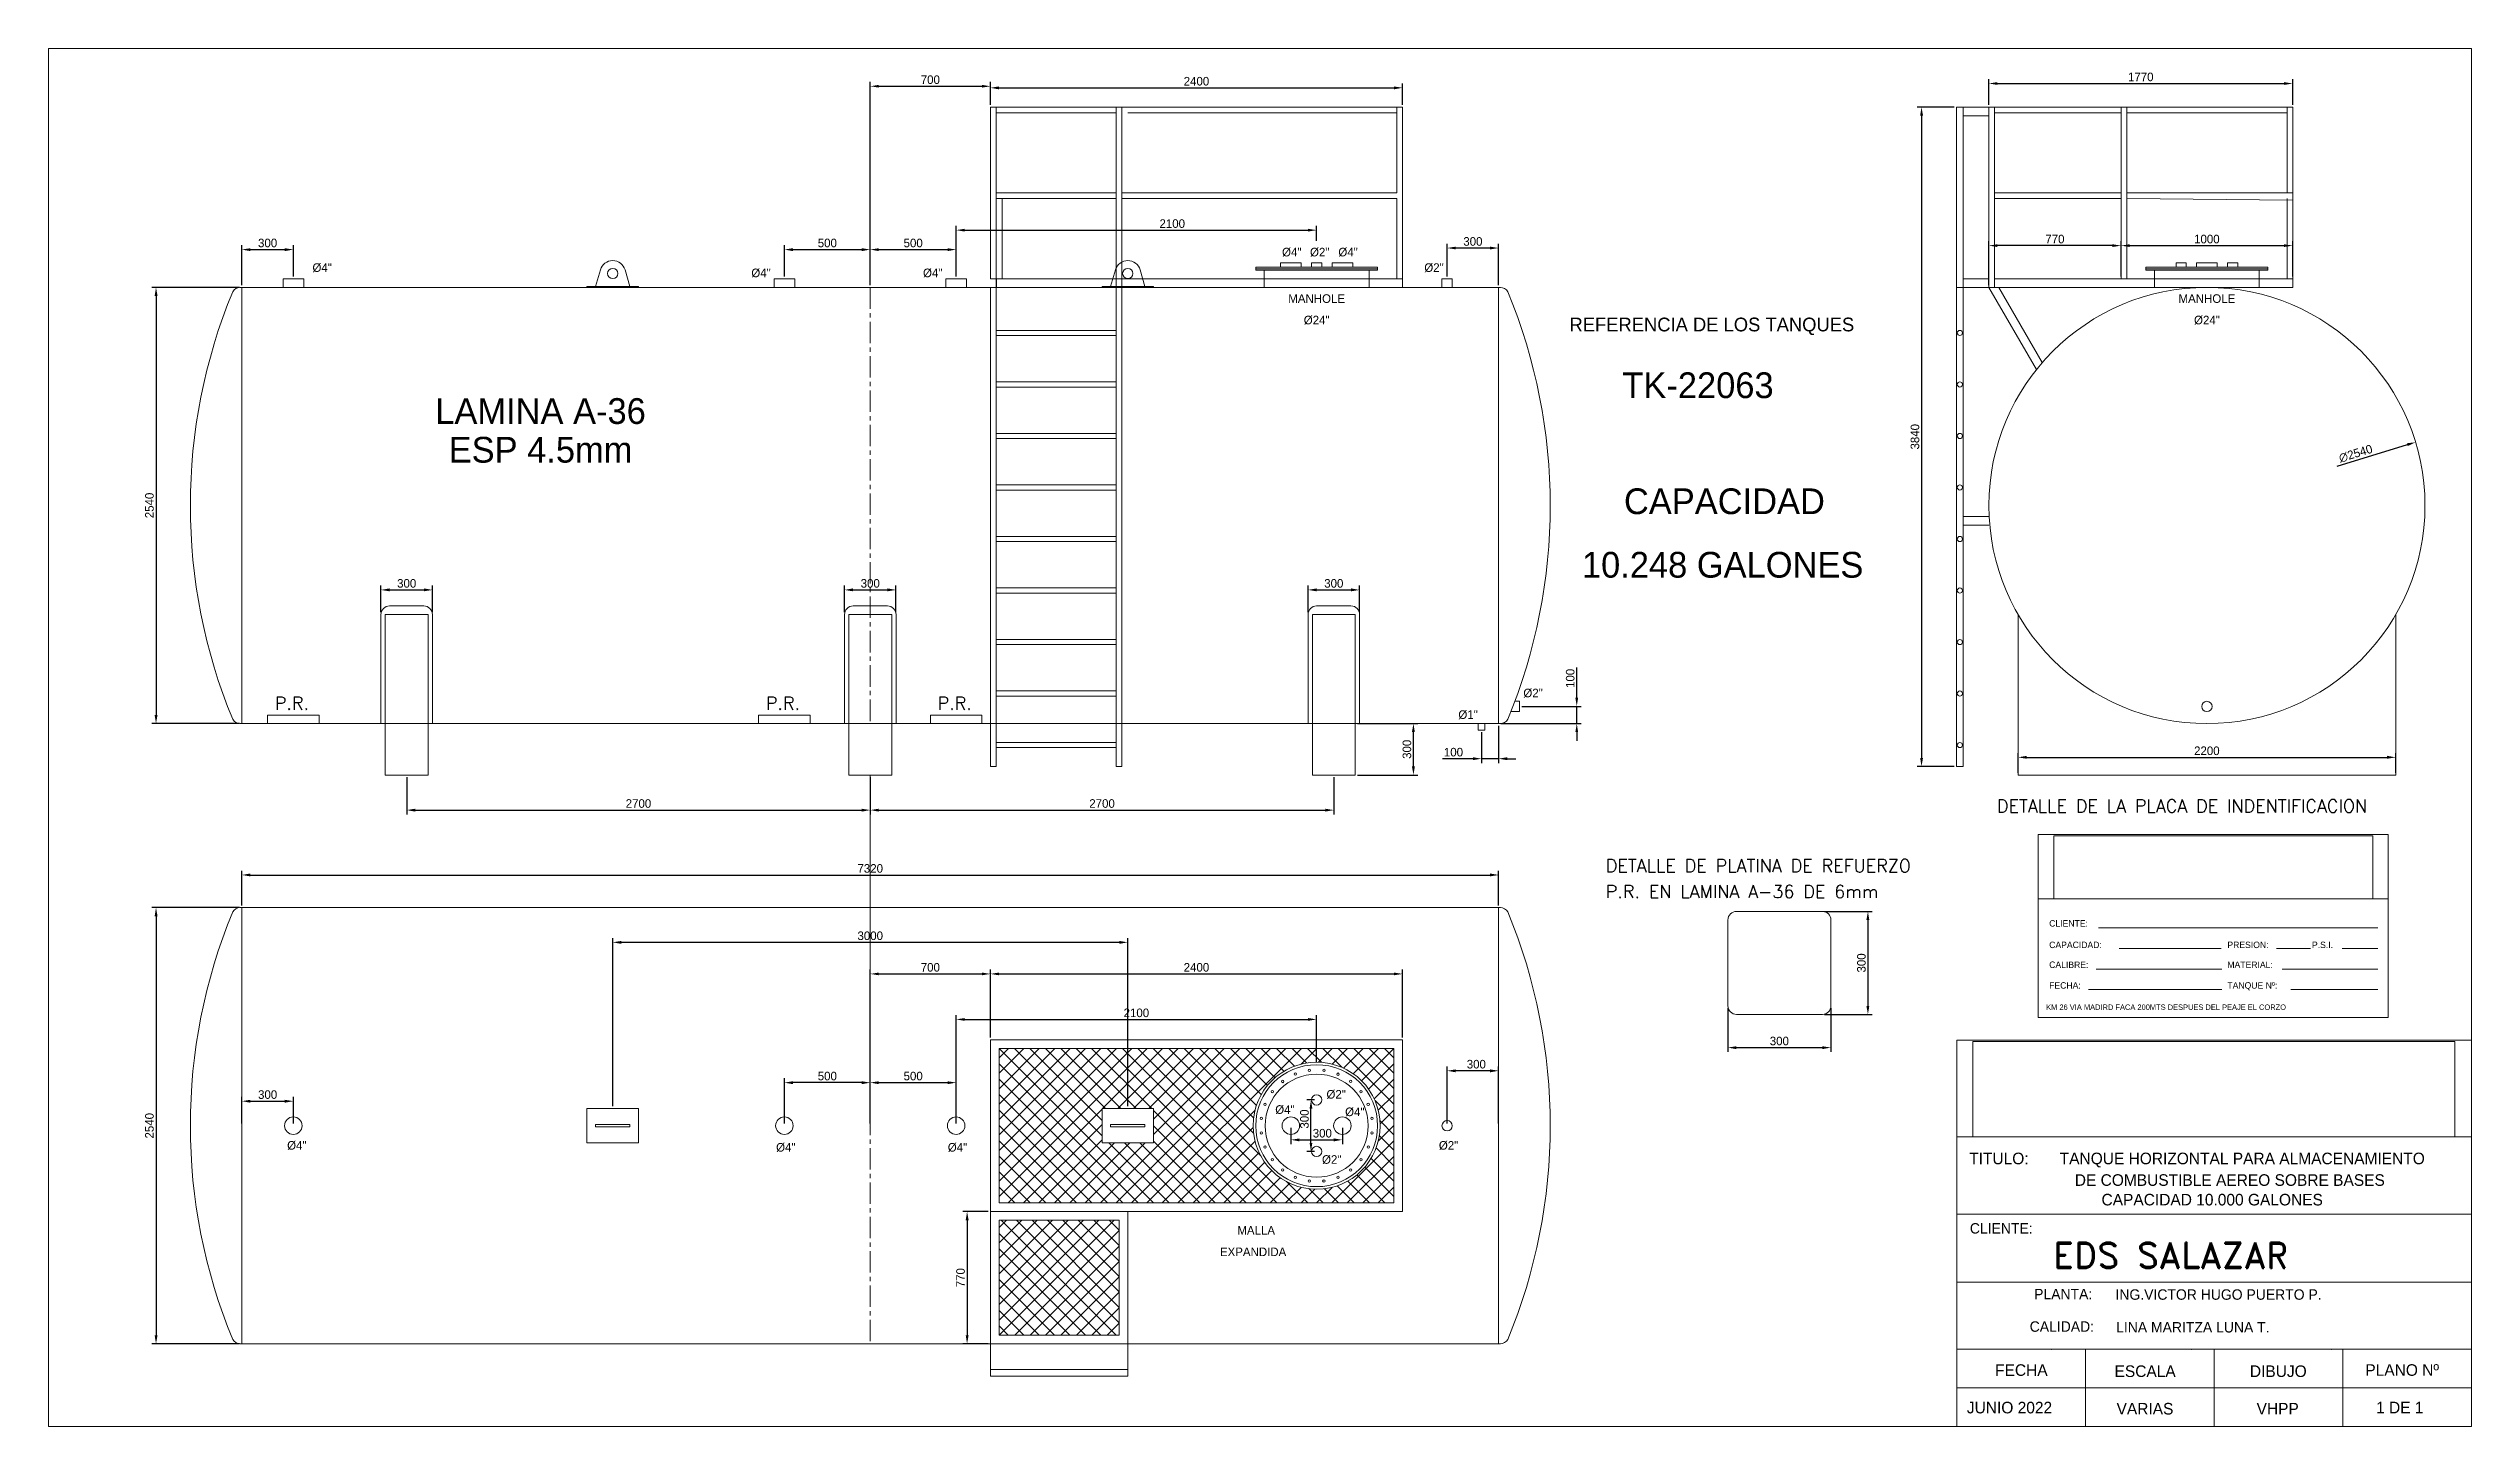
# Model space of a CAD drawing. Header units: millimetres. Extents: x 603382 to 632860, y 69891 to 78014.
# Drawn here: x 618747 to 632860, y 69891 to 77916 of the extents above; entities that cross this region are included whole.
import ezdxf
from ezdxf.enums import TextEntityAlignment as Align

# ---------------------------------------------------------------- set-up
doc = ezdxf.new("R2010")
doc.units = ezdxf.units.MM
doc.linetypes.add('CENTER', pattern=[2, 1.25, -0.25, 0.25, -0.25])
doc.layers.get('0').update_dxf_attribs({"lineweight": 9})
doc.layers.get('Defpoints').update_dxf_attribs({"lineweight": 9})
for name, color, linetype, lineweight in [('auxiliar', 9, 'Continuous', 9), ('CENTER', 5, 'CENTER', 9), ('COTA', 2, 'Continuous', 9), ('cotas', 2, 'Continuous', 9), ('dibujo', 7, 'Continuous', 9), ('FIBRA', 3, 'Continuous', 20), ('texto', 3, 'Continuous', 9)]:
    doc.layers.add(name, color=color, linetype=linetype, lineweight=lineweight)
doc.styles.add('ROMAND', font='romand')
doc.dimstyles.new('ISO-25', dxfattribs={"dimtxt": 50, "dimasz": 50, "dimexe": 25, "dimexo": 13, "dimgap": 13, "dimtad": 1, "dimtxsty": 'Standard', "dimcen": 50, "dimadec": 0, "dimazin": 0, "dimtfac": 1, "dimtmove": 0, "dimatfit": 3, "dimfxl": 1, "dimarcsym": 0})
picture_1 = doc.add_image_def('image1.jpg', size_in_pixel=(1415, 280))

msp = doc.modelspace()

# ---------------------------------------------------------------- texts
at = {"lineweight": 9}
for s, height, p in [('CLIENTE:', 37.5, (630399.712, 72802.592)), ('CAPACIDAD:', 37.5, (630399.712, 72677.415)), ('PRESION:', 37.5, (631437.563, 72677.415)), ('P.S.I.', 37.5, (631930.303, 72677.415)), ('CALIBRE:', 37.5, (630399.712, 72561.751)), ('MATERIAL:', 37.5, (631437.563, 72561.751)), ('FECHA:', 37.5, (630399.712, 72441.331)), ('TANQUE Nº:', 37.5, (631437.563, 72441.331)), (' KM 26 VIA MADIRD FACA 200MTS DESPUES DEL PEAJE EL CORZO ', 31.5, (630369.719, 72317.494)), ('CLIENTE:', 60.75, (629937.638, 71015.019)), ('PLANTA: ', 60.75, (630311.933, 70632.217)), ('ING.VICTOR HUGO PUERTO P.', 60.75, (630785.913, 70629.565)), ('CALIDAD:', 60.75, (630286.23, 70443.17)), ('LINA MARITZA LUNA T. ', 60.75, (630789.568, 70439.019)), ('FECHA', 67.5, (630084.711, 70186.285)), ('ESCALA', 67.5, (630780.342, 70179.751)), ('DIBUJO', 67.5, (631568.624, 70179.751)), ('PLANO Nº', 67.5, (632241.197, 70186.619)), ('JUNIO 2022', 67.5, (629920.179, 69967.939)), ('VARIAS', 67.5, (630792.05, 69961.404)), ('VHPP', 67.5, (631607.648, 69961.404)), ('1 DE 1', 67.5, (632303.634, 69968.272))]:
    msp.add_text(s, height=height, dxfattribs=at).set_placement(p)
for s, p in [('TITULO:', (630106.774, 71418.641)), ('TANQUE HORIZONTAL PARA ALMACENAMIENTO', (631524.212, 71418.641)), ('DE COMBUSTIBLE AEREO SOBRE BASES ', (631464.193, 71292.915)), ('CAPACIDAD 10.000 GALONES', (631349.088, 71178.805))]:
    msp.add_text(s, height=67.5, dxfattribs=at).set_placement(p, align=Align.CENTER)
at = {"lineweight": 9, "style": 'ROMAND'}
msp.add_text('EDS SALAZAR', height=150, dxfattribs=at).set_placement((630422.407, 70813.284))
at = {"layer": 'cotas', "lineweight": 9, "style": 'ROMAND'}
for s, p in [('DETALLE DE LA PLACA DE INDENTIFICACION', (630094.98, 73467.552)), ('DETALLE DE PLATINA DE REFUERZO', (627816.971, 73119.259)), ('P.R. EN LAMINA A-36 DE 6mm', (627816.971, 72969.079))]:
    msp.add_text(s, height=75, dxfattribs=at).set_placement(p)
at = {"layer": 'texto', "lineweight": 9}
for s, height, p in [('Ø4"', 50, (620340.772, 76615.059)), ('Ø4"', 50, (622896.808, 76584.245)), ('Ø4"', 50, (623896.808, 76584.245)), ('Ø4"', 50, (625988.077, 76705.197)), ('Ø2"', 50, (626150.791, 76705.197)), ('Ø4"', 50, (626315.844, 76705.197)), ('Ø2"', 50, (626816.59, 76615.059)), ('MANHOLE', 50, (626133.077, 76434.61)), ('Ø24"', 50, (626133.077, 76309.61)), ('MANHOLE', 50, (631318.378, 76434.61)), ('Ø24"', 50, (631318.378, 76309.61)), ('LAMINA A-36', 150, (621612.671, 75729.645)), ('ESP 4.5mm', 150, (621612.671, 75504.226)), ('Ø2"', 50, (627393.462, 74137.947)), ('Ø1"', 50, (627014.949, 74011.981)), ('Ø2"', 50, (626246.67, 71800.914)), ('Ø4"', 50, (625948.382, 71712.231)), ('Ø4"', 50, (626355.427, 71698.841)), ('Ø4"', 50, (620193.263, 71503.557)), ('Ø2"', 50, (626901.374, 71503.557)), ('Ø4"', 50, (623041.192, 71492.311)), ('Ø4"', 50, (624041.192, 71492.311)), ('Ø2"', 50, (626220.743, 71421.305)), ('MALLA ', 50, (625790.078, 71008.547)), ('EXPANDIDA', 50, (625762.926, 70883.547))]:
    msp.add_text(s, height=height, dxfattribs=at).set_placement(p, align=Align.CENTER)
for s, height, p in [('REFERENCIA DE LOS TANQUES', 80, (627605.604, 76268.679)), ('TK-22063', 150, (627913.726, 75880.022)), ('CAPACIDAD', 150, (627922.903, 75204.431)), ('10.248 GALONES', 150, (627678.181, 74834.537))]:
    msp.add_text(s, height=height, dxfattribs=at).set_placement(p)
at = {"layer": 'texto', "lineweight": 9, "style": 'ROMAND'}
for p in [(620064.943, 74065.617), (622924.943, 74065.617), (623924.943, 74065.617)]:
    msp.add_text('P.R.', height=75, dxfattribs=at).set_placement(p)

# ---------------------------------------------------------------- blocks, each defined once
blk = doc.blocks.new('*U6')
at = {"layer": 'COTA'}
blk.add_circle((0, 0), 7, dxfattribs=at)
blk = doc.blocks.new('*U7')
at = {"layer": 'COTA', "color": 0, "linetype": 'ByBlock', "lineweight": -2, "transparency": 16777216}
for p, rotation in [((396259, 12709), 119.9999999999999), ((396337, 12742), 104.9999999999999), ((396421, 12753), 89.99999999999991), ((396506, 12742), 74.99999999999991), ((396584, 12709), 59.99999999999992), ((396140, 12590), 149.9999999999999), ((396192, 12658), 134.9999999999999), ((396651, 12658), 44.99999999999995), ((396703, 12590), 29.99999999999996), ((396096, 12428), 180), ((396107, 12512), 164.9999999999999), ((396735, 12512), 15.00000000000002), ((396107, 12344), 194.9999999999998), ((396735, 12344), 344.9999999999994), ((396140, 12265), 209.9999999999997), ((396192, 12198), 224.9999999999997), ((396259, 12146), 239.9999999999997), ((396584, 12146), 299.9999999999994), ((396651, 12198), 314.9999999999995), ((396703, 12265), 329.9999999999994), ((396337, 12114), 254.9999999999996), ((396421, 12103), 269.9999999999996), ((396506, 12114), 284.9999999999996)]:
    blk.add_blockref('*U6', p, dxfattribs=dict(at, rotation=rotation))
blk.add_blockref('*U6', (396746, 12428), dxfattribs=at)
blk = doc.blocks.new('*D10')
at = {"layer": 'COTA', "color": 0, "lineweight": -2, "transparency": 16777216}
for p, q in [((624233, 72156), (624233, 72552)), ((626633, 72156), (626633, 72552)), ((624283, 72527), (626583, 72527))]:
    blk.add_line(p, q, dxfattribs=at)
at = {"layer": 'COTA', "color": 0, "transparency": 16777216}
for points in [[(624283, 72535), (624283, 72519), (624233, 72527)], [(626583, 72535), (626583, 72519), (626633, 72527)]]:
    blk.add_solid(points, dxfattribs=at)
at = {"layer": 'Defpoints', "color": 0, "transparency": 16777216}
for p in [(626633, 72527), (624233, 72143), (626633, 72143)]:
    blk.add_point(p, dxfattribs=at)
at = {"layer": 'COTA', "color": 0, "lineweight": 9, "transparency": 16777216, "insert": (625433, 72565), "char_height": 50, "attachment_point": 5}
blk.add_mtext('2400', dxfattribs=at)
blk = doc.blocks.new('*D11')
at = {"layer": 'COTA', "color": 0, "lineweight": -2, "transparency": 16777216}
for p, q in [((626893, 71656), (626893, 71988)), ((627193, 71656), (627193, 71988)), ((627143, 71963), (626943, 71963))]:
    blk.add_line(p, q, dxfattribs=at)
at = {"layer": 'COTA', "color": 0, "transparency": 16777216}
for points in [[(626943, 71971), (626943, 71954), (626893, 71963)], [(627143, 71971), (627143, 71954), (627193, 71963)]]:
    blk.add_solid(points, dxfattribs=at)
at = {"layer": 'Defpoints', "color": 0, "transparency": 16777216}
for p in [(626893, 71963), (626893, 71643), (627193, 71643)]:
    blk.add_point(p, dxfattribs=at)
at = {"layer": 'COTA', "color": 0, "lineweight": 9, "transparency": 16777216, "insert": (627063, 72001), "char_height": 50, "attachment_point": 5}
blk.add_mtext('300', dxfattribs=at)
blk = doc.blocks.new('*D12')
at = {"layer": 'COTA', "color": 0, "lineweight": -2, "transparency": 16777216}
for p, q in [((619873, 71656), (619873, 71811)), ((619923, 71786), (620123, 71786)), ((620173, 71656), (620173, 71811))]:
    blk.add_line(p, q, dxfattribs=at)
at = {"layer": 'COTA', "color": 0, "transparency": 16777216}
for points in [[(619923, 71794), (619923, 71777), (619873, 71786)], [(620123, 71794), (620123, 71777), (620173, 71786)]]:
    blk.add_solid(points, dxfattribs=at)
at = {"layer": 'Defpoints', "color": 0, "transparency": 16777216}
for p in [(620173, 71786), (619873, 71643), (620173, 71643)]:
    blk.add_point(p, dxfattribs=at)
at = {"layer": 'COTA', "color": 0, "lineweight": 9, "transparency": 16777216, "insert": (620023, 71824), "char_height": 50, "attachment_point": 5}
blk.add_mtext('300', dxfattribs=at)
blk = doc.blocks.new('*D13')
at = {"layer": 'COTA', "color": 0, "lineweight": -2, "transparency": 16777216}
for p, q in [((624220, 71143), (624072, 71143)), ((624097, 71093), (624097, 70423)), ((624220, 70373), (624072, 70373))]:
    blk.add_line(p, q, dxfattribs=at)
at = {"layer": 'COTA', "color": 0, "transparency": 16777216}
for points in [[(624089, 71093), (624106, 71093), (624097, 71143)], [(624089, 70423), (624106, 70423), (624097, 70373)]]:
    blk.add_solid(points, dxfattribs=at)
at = {"layer": 'Defpoints', "color": 0, "transparency": 16777216}
for p in [(624233, 71143), (624097, 70373), (624233, 70373)]:
    blk.add_point(p, dxfattribs=at)
at = {"layer": 'COTA', "color": 0, "lineweight": 9, "transparency": 16777216, "insert": (624059, 70758), "char_height": 50, "attachment_point": 5, "rotation": 90}
blk.add_mtext('770', dxfattribs=at)
blk = doc.blocks.new('*D14')
at = {"layer": 'COTA', "color": 0, "lineweight": -2, "transparency": 16777216}
for p, q in [((619873, 72926), (619873, 73128)), ((627193, 72926), (627193, 73128)), ((619923, 73103), (627143, 73103))]:
    blk.add_line(p, q, dxfattribs=at)
at = {"layer": 'COTA', "color": 0, "transparency": 16777216}
for points in [[(619923, 73112), (619923, 73095), (619873, 73103)], [(627143, 73112), (627143, 73095), (627193, 73103)]]:
    blk.add_solid(points, dxfattribs=at)
at = {"layer": 'Defpoints', "color": 0, "transparency": 16777216}
for p in [(627193, 73103), (619873, 72913), (627193, 72913)]:
    blk.add_point(p, dxfattribs=at)
at = {"layer": 'COTA', "color": 0, "lineweight": 9, "transparency": 16777216, "insert": (623533, 73141), "char_height": 50, "attachment_point": 5}
blk.add_mtext('7320', dxfattribs=at)
blk = doc.blocks.new('*D15')
at = {"layer": 'COTA', "color": 0, "lineweight": -2, "transparency": 16777216}
for p, q in [((619860, 72913), (619348, 72913)), ((619373, 72863), (619373, 70423)), ((619860, 70373), (619348, 70373))]:
    blk.add_line(p, q, dxfattribs=at)
at = {"layer": 'COTA', "color": 0, "transparency": 16777216}
for points in [[(619365, 72863), (619382, 72863), (619373, 72913)], [(619365, 70423), (619382, 70423), (619373, 70373)]]:
    blk.add_solid(points, dxfattribs=at)
at = {"layer": 'Defpoints', "color": 0, "transparency": 16777216}
for p in [(619873, 72913), (619373, 70373), (619873, 70373)]:
    blk.add_point(p, dxfattribs=at)
at = {"layer": 'COTA', "color": 0, "lineweight": 9, "transparency": 16777216, "insert": (619335, 71643), "char_height": 50, "attachment_point": 5, "rotation": 90}
blk.add_mtext('2540', dxfattribs=at)
blk = doc.blocks.new('*D16')
at = {"layer": 'COTA', "color": 0, "lineweight": -2, "transparency": 16777216}
for p, q in [((619860, 76525), (619348, 76525)), ((619373, 76475), (619373, 74035)), ((619860, 73985), (619348, 73985))]:
    blk.add_line(p, q, dxfattribs=at)
at = {"layer": 'COTA', "color": 0, "transparency": 16777216}
for points in [[(619365, 76475), (619382, 76475), (619373, 76525)], [(619365, 74035), (619382, 74035), (619373, 73985)]]:
    blk.add_solid(points, dxfattribs=at)
at = {"layer": 'Defpoints', "color": 0, "transparency": 16777216}
for p in [(619873, 76525), (619373, 73985), (619873, 73985)]:
    blk.add_point(p, dxfattribs=at)
at = {"layer": 'COTA', "color": 0, "lineweight": 9, "transparency": 16777216, "insert": (619335, 75255), "char_height": 50, "attachment_point": 5, "rotation": 90}
blk.add_mtext('2540', dxfattribs=at)
blk = doc.blocks.new('*D17')
at = {"layer": 'COTA', "color": 0, "lineweight": -2, "transparency": 16777216}
for p, q in [((624233, 77588), (624233, 77712)), ((624283, 77687), (626583, 77687)), ((626633, 77588), (626633, 77712))]:
    blk.add_line(p, q, dxfattribs=at)
at = {"layer": 'COTA', "color": 0, "transparency": 16777216}
for points in [[(624283, 77695), (624283, 77678), (624233, 77687)], [(626583, 77695), (626583, 77678), (626633, 77687)]]:
    blk.add_solid(points, dxfattribs=at)
at = {"layer": 'Defpoints', "color": 0, "transparency": 16777216}
for p in [(626633, 77687), (624233, 77575), (626633, 77575)]:
    blk.add_point(p, dxfattribs=at)
at = {"layer": 'COTA', "color": 0, "lineweight": 9, "transparency": 16777216, "insert": (625433, 77725), "char_height": 50, "attachment_point": 5}
blk.add_mtext('2400', dxfattribs=at)
blk = doc.blocks.new('*D18')
at = {"layer": 'COTA', "color": 0, "lineweight": -2, "transparency": 16777216}
for p, q in [((626893, 76588), (626893, 76779)), ((627193, 76538), (627193, 76779)), ((627143, 76754), (626943, 76754))]:
    blk.add_line(p, q, dxfattribs=at)
at = {"layer": 'COTA', "color": 0, "transparency": 16777216}
for points in [[(626943, 76762), (626943, 76746), (626893, 76754)], [(627143, 76762), (627143, 76746), (627193, 76754)]]:
    blk.add_solid(points, dxfattribs=at)
at = {"layer": 'Defpoints', "color": 0, "transparency": 16777216}
for p in [(626893, 76754), (626893, 76575), (627193, 76525)]:
    blk.add_point(p, dxfattribs=at)
at = {"layer": 'COTA', "color": 0, "lineweight": 9, "transparency": 16777216, "insert": (627043, 76792), "char_height": 50, "attachment_point": 5}
blk.add_mtext('300', dxfattribs=at)
blk = doc.blocks.new('*D8')
at = {"layer": 'COTA', "color": 0, "lineweight": -2, "transparency": 16777216}
for p, q in [((620833, 73672), (620833, 73456)), ((623533, 73672), (623533, 73456)), ((620883, 73481), (623483, 73481))]:
    blk.add_line(p, q, dxfattribs=at)
at = {"layer": 'COTA', "color": 0, "transparency": 16777216}
for points in [[(620883, 73489), (620883, 73472), (620833, 73481)], [(623483, 73489), (623483, 73472), (623533, 73481)]]:
    blk.add_solid(points, dxfattribs=at)
at = {"layer": 'Defpoints', "color": 0, "transparency": 16777216}
for p in [(620833, 73685), (623533, 73685), (623533, 73481)]:
    blk.add_point(p, dxfattribs=at)
at = {"layer": 'COTA', "color": 0, "lineweight": 9, "transparency": 16777216, "insert": (622183, 73519), "char_height": 50, "attachment_point": 5}
blk.add_mtext('2700', dxfattribs=at)
blk = doc.blocks.new('*D9')
at = {"layer": 'COTA', "color": 0, "lineweight": -2, "transparency": 16777216}
for p, q in [((623533, 73672), (623533, 73456)), ((626233, 73672), (626233, 73456)), ((623583, 73481), (626183, 73481))]:
    blk.add_line(p, q, dxfattribs=at)
at = {"layer": 'COTA', "color": 0, "transparency": 16777216}
for points in [[(623583, 73489), (623583, 73472), (623533, 73481)], [(626183, 73489), (626183, 73472), (626233, 73481)]]:
    blk.add_solid(points, dxfattribs=at)
at = {"layer": 'Defpoints', "color": 0, "transparency": 16777216}
for p in [(623533, 73685), (626233, 73685), (626233, 73481)]:
    blk.add_point(p, dxfattribs=at)
at = {"layer": 'COTA', "color": 0, "lineweight": 9, "transparency": 16777216, "insert": (624883, 73519), "char_height": 50, "attachment_point": 5}
blk.add_mtext('2700', dxfattribs=at)
blk = doc.blocks.new('*D19')
at = {"layer": 'COTA', "color": 0, "lineweight": -2, "transparency": 16777216}
for p, q in [((619873, 76538), (619873, 76770)), ((619923, 76745), (620123, 76745)), ((620173, 76588), (620173, 76770))]:
    blk.add_line(p, q, dxfattribs=at)
at = {"layer": 'COTA', "color": 0, "transparency": 16777216}
for points in [[(619923, 76753), (619923, 76736), (619873, 76745)], [(620123, 76753), (620123, 76736), (620173, 76745)]]:
    blk.add_solid(points, dxfattribs=at)
at = {"layer": 'Defpoints', "color": 0, "transparency": 16777216}
for p in [(620173, 76745), (619873, 76525), (620173, 76575)]:
    blk.add_point(p, dxfattribs=at)
at = {"layer": 'COTA', "color": 0, "lineweight": 9, "transparency": 16777216, "insert": (620023, 76783), "char_height": 50, "attachment_point": 5}
blk.add_mtext('300', dxfattribs=at)
blk = doc.blocks.new('*D20')
at = {"layer": 'COTA', "color": 0, "lineweight": -2, "transparency": 16777216}
for p, q in [((626083, 74633), (626083, 74788)), ((626133, 74763), (626333, 74763)), ((626383, 74633), (626383, 74788))]:
    blk.add_line(p, q, dxfattribs=at)
at = {"layer": 'COTA', "color": 0, "transparency": 16777216}
for points in [[(626133, 74772), (626133, 74755), (626083, 74763)], [(626333, 74772), (626333, 74755), (626383, 74763)]]:
    blk.add_solid(points, dxfattribs=at)
at = {"layer": 'Defpoints', "color": 0, "transparency": 16777216}
for p in [(626383, 74763), (626083, 74620), (626383, 74620)]:
    blk.add_point(p, dxfattribs=at)
at = {"layer": 'COTA', "color": 0, "lineweight": 9, "transparency": 16777216, "insert": (626233, 74801), "char_height": 50, "attachment_point": 5}
blk.add_mtext('300', dxfattribs=at)
blk = doc.blocks.new('*D21')
at = {"layer": 'COTA', "color": 0, "lineweight": -2, "transparency": 16777216}
for p, q in [((623383, 74633), (623383, 74788)), ((623433, 74763), (623633, 74763)), ((623683, 74633), (623683, 74788))]:
    blk.add_line(p, q, dxfattribs=at)
at = {"layer": 'COTA', "color": 0, "transparency": 16777216}
for points in [[(623433, 74772), (623433, 74755), (623383, 74763)], [(623633, 74772), (623633, 74755), (623683, 74763)]]:
    blk.add_solid(points, dxfattribs=at)
at = {"layer": 'Defpoints', "color": 0, "transparency": 16777216}
for p in [(623683, 74763), (623383, 74620), (623683, 74620)]:
    blk.add_point(p, dxfattribs=at)
at = {"layer": 'COTA', "color": 0, "lineweight": 9, "transparency": 16777216, "insert": (623533, 74801), "char_height": 50, "attachment_point": 5}
blk.add_mtext('300', dxfattribs=at)
blk = doc.blocks.new('*D22')
at = {"layer": 'COTA', "color": 0, "lineweight": -2, "transparency": 16777216}
for p, q in [((620683, 74633), (620683, 74788)), ((620733, 74763), (620933, 74763)), ((620983, 74633), (620983, 74788))]:
    blk.add_line(p, q, dxfattribs=at)
at = {"layer": 'COTA', "color": 0, "transparency": 16777216}
for points in [[(620733, 74772), (620733, 74755), (620683, 74763)], [(620933, 74772), (620933, 74755), (620983, 74763)]]:
    blk.add_solid(points, dxfattribs=at)
at = {"layer": 'Defpoints', "color": 0, "transparency": 16777216}
for p in [(620983, 74763), (620683, 74620), (620983, 74620)]:
    blk.add_point(p, dxfattribs=at)
at = {"layer": 'COTA', "color": 0, "lineweight": 9, "transparency": 16777216, "insert": (620833, 74801), "char_height": 50, "attachment_point": 5}
blk.add_mtext('300', dxfattribs=at)
blk = doc.blocks.new('*D23')
at = {"layer": 'COTA', "color": 0, "lineweight": -2, "transparency": 16777216}
for p, q in [((630219, 73698), (630219, 73813)), ((632418, 73698), (632418, 73813)), ((630269, 73788), (632368, 73788))]:
    blk.add_line(p, q, dxfattribs=at)
at = {"layer": 'COTA', "color": 0, "transparency": 16777216}
for points in [[(630269, 73797), (630269, 73780), (630219, 73788)], [(632368, 73797), (632368, 73780), (632418, 73788)]]:
    blk.add_solid(points, dxfattribs=at)
at = {"layer": 'Defpoints', "color": 0, "transparency": 16777216}
for p in [(630219, 73685), (632418, 73788), (632418, 73685)]:
    blk.add_point(p, dxfattribs=at)
at = {"layer": 'COTA', "color": 0, "lineweight": 9, "transparency": 16777216, "insert": (631318, 73826), "char_height": 50, "attachment_point": 5}
blk.add_mtext('2200', dxfattribs=at)
blk = doc.blocks.new('*D24')
at = {"layer": 'COTA', "color": 0, "lineweight": -2, "transparency": 16777216}
for p, q in [((628528, 72328), (628528, 72073)), ((629128, 72328), (629128, 72073)), ((628578, 72098), (629078, 72098))]:
    blk.add_line(p, q, dxfattribs=at)
at = {"layer": 'COTA', "color": 0, "transparency": 16777216}
for points in [[(628578, 72106), (628578, 72089), (628528, 72098)], [(629078, 72106), (629078, 72089), (629128, 72098)]]:
    blk.add_solid(points, dxfattribs=at)
at = {"layer": 'Defpoints', "color": 0, "transparency": 16777216}
for p in [(628528, 72341), (629128, 72341), (629128, 72098)]:
    blk.add_point(p, dxfattribs=at)
at = {"layer": 'COTA', "color": 0, "lineweight": 9, "transparency": 16777216, "insert": (628828, 72136), "char_height": 50, "attachment_point": 5}
blk.add_mtext('300', dxfattribs=at)
blk = doc.blocks.new('*D25')
at = {"layer": 'COTA', "color": 0, "lineweight": -2, "transparency": 16777216}
for p, q in [((629091, 72891), (629369, 72891)), ((629344, 72841), (629344, 72341)), ((629091, 72291), (629369, 72291))]:
    blk.add_line(p, q, dxfattribs=at)
at = {"layer": 'COTA', "color": 0, "transparency": 16777216}
for points in [[(629335, 72841), (629352, 72841), (629344, 72891)], [(629335, 72341), (629352, 72341), (629344, 72291)]]:
    blk.add_solid(points, dxfattribs=at)
at = {"layer": 'Defpoints', "color": 0, "transparency": 16777216}
for p in [(629078, 72891), (629078, 72291), (629344, 72291)]:
    blk.add_point(p, dxfattribs=at)
at = {"layer": 'COTA', "color": 0, "lineweight": 9, "transparency": 16777216, "insert": (629306, 72591), "char_height": 50, "attachment_point": 5, "rotation": 90}
blk.add_mtext('300', dxfattribs=at)
blk = doc.blocks.new('*D26')
at = {"layer": 'COTA', "color": 0, "lineweight": -2, "transparency": 16777216}
for p, q in [((630048, 77588), (630048, 77737)), ((630098, 77712), (631768, 77712)), ((631818, 77588), (631818, 77737))]:
    blk.add_line(p, q, dxfattribs=at)
at = {"layer": 'COTA', "color": 0, "transparency": 16777216}
for points in [[(630098, 77720), (630098, 77704), (630048, 77712)], [(631768, 77720), (631768, 77704), (631818, 77712)]]:
    blk.add_solid(points, dxfattribs=at)
at = {"layer": 'Defpoints', "color": 0, "transparency": 16777216}
for p in [(631818, 77712), (630048, 77575), (631818, 77575)]:
    blk.add_point(p, dxfattribs=at)
at = {"layer": 'COTA', "color": 0, "lineweight": 9, "transparency": 16777216, "insert": (630933, 77750), "char_height": 50, "attachment_point": 5}
blk.add_mtext('1770', dxfattribs=at)
blk = doc.blocks.new('*D27')
at = {"layer": 'COTA', "color": 0, "lineweight": -2, "transparency": 16777216}
for p, q in [((630818, 76588), (630818, 76793)), ((631818, 76588), (631818, 76793)), ((630868, 76768), (631768, 76768))]:
    blk.add_line(p, q, dxfattribs=at)
at = {"layer": 'COTA', "color": 0, "transparency": 16777216}
for points in [[(630868, 76776), (630868, 76760), (630818, 76768)], [(631768, 76776), (631768, 76760), (631818, 76768)]]:
    blk.add_solid(points, dxfattribs=at)
at = {"layer": 'Defpoints', "color": 0, "transparency": 16777216}
for p in [(631818, 76768), (630818, 76575), (631818, 76575)]:
    blk.add_point(p, dxfattribs=at)
at = {"layer": 'COTA', "color": 0, "lineweight": 9, "transparency": 16777216, "insert": (631318, 76806), "char_height": 50, "attachment_point": 5}
blk.add_mtext('1000', dxfattribs=at)
blk = doc.blocks.new('*D28')
at = {"layer": 'COTA', "color": 0, "lineweight": -2, "transparency": 16777216}
for p, q in [((630048, 76538), (630048, 76793)), ((630818, 76588), (630818, 76793)), ((630768, 76768), (630098, 76768))]:
    blk.add_line(p, q, dxfattribs=at)
at = {"layer": 'COTA', "color": 0, "transparency": 16777216}
for points in [[(630098, 76776), (630098, 76760), (630048, 76768)], [(630768, 76776), (630768, 76760), (630818, 76768)]]:
    blk.add_solid(points, dxfattribs=at)
at = {"layer": 'Defpoints', "color": 0, "transparency": 16777216}
for p in [(630048, 76768), (630048, 76525), (630818, 76575)]:
    blk.add_point(p, dxfattribs=at)
at = {"layer": 'COTA', "color": 0, "lineweight": 9, "transparency": 16777216, "insert": (630433, 76806), "char_height": 50, "attachment_point": 5}
blk.add_mtext('770', dxfattribs=at)
blk = doc.blocks.new('*D29')
at = {"layer": 'COTA', "color": 0, "lineweight": -2, "transparency": 16777216}
blk.add_line((632076, 75484), (632486, 75609), dxfattribs=at)
at = {"layer": 'COTA', "color": 0, "transparency": 16777216}
blk.add_solid([(632483, 75617), (632488, 75601), (632534, 75623)], dxfattribs=at)
at = {"layer": 'Defpoints', "color": 0, "transparency": 16777216}
for p in [(632534, 75623), (630103, 74886)]:
    blk.add_point(p, dxfattribs=at)
at = {"layer": 'COTA', "color": 0, "lineweight": 9, "transparency": 16777216, "insert": (632185, 75557), "char_height": 50, "attachment_point": 5, "rotation": 16.867}
blk.add_mtext('∅2540', dxfattribs=at)
blk = doc.blocks.new('*D30')
at = {"layer": 'COTA', "color": 0, "lineweight": -2, "transparency": 16777216}
for p, q in [((629847, 77575), (629631, 77575)), ((629656, 77525), (629656, 73785)), ((629847, 73735), (629631, 73735))]:
    blk.add_line(p, q, dxfattribs=at)
at = {"layer": 'COTA', "color": 0, "transparency": 16777216}
for points in [[(629648, 77525), (629665, 77525), (629656, 77575)], [(629648, 73785), (629665, 73785), (629656, 73735)]]:
    blk.add_solid(points, dxfattribs=at)
at = {"layer": 'Defpoints', "color": 0, "transparency": 16777216}
for p in [(629860, 77575), (629656, 73735), (629860, 73735)]:
    blk.add_point(p, dxfattribs=at)
at = {"layer": 'COTA', "color": 0, "lineweight": 9, "transparency": 16777216, "insert": (629618, 75655), "char_height": 50, "attachment_point": 5, "rotation": 90}
blk.add_mtext('3840', dxfattribs=at)
blk = doc.blocks.new('*D31')
at = {"layer": 'COTA', "color": 0, "lineweight": -2, "transparency": 16777216}
for p, q in [((623033, 71656), (623033, 71919)), ((623483, 71894), (623083, 71894)), ((623533, 71656), (623533, 71919))]:
    blk.add_line(p, q, dxfattribs=at)
at = {"layer": 'COTA', "color": 0, "transparency": 16777216}
for points in [[(623083, 71902), (623083, 71885), (623033, 71894)], [(623483, 71902), (623483, 71885), (623533, 71894)]]:
    blk.add_solid(points, dxfattribs=at)
at = {"layer": 'Defpoints', "color": 0, "transparency": 16777216}
for p in [(623033, 71894), (623033, 71643), (623533, 71643)]:
    blk.add_point(p, dxfattribs=at)
at = {"layer": 'COTA', "color": 0, "transparency": 16777216, "insert": (623283, 71932), "char_height": 50, "attachment_point": 5}
blk.add_mtext('500', dxfattribs=at)
blk = doc.blocks.new('*D32')
at = {"layer": 'COTA', "color": 0, "lineweight": -2, "transparency": 16777216}
for p, q in [((623533, 71656), (623533, 71919)), ((623583, 71894), (623983, 71894)), ((624033, 71656), (624033, 71919))]:
    blk.add_line(p, q, dxfattribs=at)
at = {"layer": 'COTA', "color": 0, "transparency": 16777216}
for points in [[(623583, 71902), (623583, 71885), (623533, 71894)], [(623983, 71902), (623983, 71885), (624033, 71894)]]:
    blk.add_solid(points, dxfattribs=at)
at = {"layer": 'Defpoints', "color": 0, "transparency": 16777216}
for p in [(624033, 71894), (623533, 71643), (624033, 71643)]:
    blk.add_point(p, dxfattribs=at)
at = {"layer": 'COTA', "color": 0, "transparency": 16777216, "insert": (623783, 71932), "char_height": 50, "attachment_point": 5}
blk.add_mtext('500', dxfattribs=at)
blk = doc.blocks.new('*D33')
at = {"layer": 'COTA', "color": 0, "lineweight": -2, "transparency": 16777216}
for p, q in [((623533, 71656), (623533, 72552)), ((624233, 72156), (624233, 72552)), ((623583, 72527), (624183, 72527))]:
    blk.add_line(p, q, dxfattribs=at)
at = {"layer": 'COTA', "color": 0, "transparency": 16777216}
for points in [[(623583, 72535), (623583, 72519), (623533, 72527)], [(624183, 72535), (624183, 72519), (624233, 72527)]]:
    blk.add_solid(points, dxfattribs=at)
at = {"layer": 'Defpoints', "color": 0, "transparency": 16777216}
for p in [(624233, 72527), (624233, 72143), (623533, 71643)]:
    blk.add_point(p, dxfattribs=at)
at = {"layer": 'COTA', "color": 0, "transparency": 16777216, "insert": (623883, 72565), "char_height": 50, "attachment_point": 5}
blk.add_mtext('700', dxfattribs=at)
blk = doc.blocks.new('*D34')
at = {"layer": 'COTA', "color": 0, "lineweight": -2, "transparency": 16777216}
for p, q in [((623033, 76588), (623033, 76770)), ((623083, 76745), (623483, 76745)), ((623533, 76538), (623533, 76770))]:
    blk.add_line(p, q, dxfattribs=at)
at = {"layer": 'COTA', "color": 0, "transparency": 16777216}
for points in [[(623083, 76753), (623083, 76736), (623033, 76745)], [(623483, 76753), (623483, 76736), (623533, 76745)]]:
    blk.add_solid(points, dxfattribs=at)
at = {"layer": 'Defpoints', "color": 0, "transparency": 16777216}
for p in [(623533, 76745), (623033, 76575), (623533, 76525)]:
    blk.add_point(p, dxfattribs=at)
at = {"layer": 'COTA', "color": 0, "transparency": 16777216, "insert": (623283, 76783), "char_height": 50, "attachment_point": 5}
blk.add_mtext('500', dxfattribs=at)
blk = doc.blocks.new('*D35')
at = {"layer": 'COTA', "color": 0, "lineweight": -2, "transparency": 16777216}
for p, q in [((623533, 76538), (623533, 76770)), ((623583, 76745), (623983, 76745)), ((624033, 76588), (624033, 76770))]:
    blk.add_line(p, q, dxfattribs=at)
at = {"layer": 'COTA', "color": 0, "transparency": 16777216}
for points in [[(623583, 76753), (623583, 76736), (623533, 76745)], [(623983, 76753), (623983, 76736), (624033, 76745)]]:
    blk.add_solid(points, dxfattribs=at)
at = {"layer": 'Defpoints', "color": 0, "transparency": 16777216}
for p in [(624033, 76745), (623533, 76525), (624033, 76575)]:
    blk.add_point(p, dxfattribs=at)
at = {"layer": 'COTA', "color": 0, "transparency": 16777216, "insert": (623783, 76783), "char_height": 50, "attachment_point": 5}
blk.add_mtext('500', dxfattribs=at)
blk = doc.blocks.new('*D36')
at = {"layer": 'COTA', "color": 0, "lineweight": -2, "transparency": 16777216}
for p, q in [((626371, 73985), (626722, 73985)), ((626697, 73735), (626697, 73935)), ((626371, 73685), (626722, 73685))]:
    blk.add_line(p, q, dxfattribs=at)
at = {"layer": 'COTA', "color": 0, "transparency": 16777216}
for points in [[(626688, 73935), (626705, 73935), (626697, 73985)], [(626688, 73735), (626705, 73735), (626697, 73685)]]:
    blk.add_solid(points, dxfattribs=at)
at = {"layer": 'Defpoints', "color": 0, "transparency": 16777216}
for p in [(626358, 73985), (626697, 73985), (626358, 73685)]:
    blk.add_point(p, dxfattribs=at)
at = {"layer": 'COTA', "color": 0, "transparency": 16777216, "insert": (626659, 73835), "char_height": 50, "attachment_point": 5, "rotation": 90}
blk.add_mtext('300', dxfattribs=at)
blk = doc.blocks.new('*D37')
at = {"layer": 'COTA', "color": 0, "lineweight": -2, "transparency": 16777216}
for p, q in [((622033, 71756), (622033, 72736)), ((622083, 72711), (624983, 72711)), ((625033, 71756), (625033, 72736))]:
    blk.add_line(p, q, dxfattribs=at)
at = {"layer": 'COTA', "color": 0, "transparency": 16777216}
for points in [[(622083, 72719), (622083, 72702), (622033, 72711)], [(624983, 72719), (624983, 72702), (625033, 72711)]]:
    blk.add_solid(points, dxfattribs=at)
at = {"layer": 'Defpoints', "color": 0, "transparency": 16777216}
for p in [(625033, 72711), (622033, 71743), (625033, 71743)]:
    blk.add_point(p, dxfattribs=at)
at = {"layer": 'COTA', "color": 0, "transparency": 16777216, "insert": (623533, 72749), "char_height": 50, "attachment_point": 5}
blk.add_mtext('3000', dxfattribs=at)
blk = doc.blocks.new('*D38')
at = {"layer": 'COTA', "color": 0, "lineweight": -2, "transparency": 16777216}
for p, q in [((624033, 71656), (624033, 72287)), ((624083, 72262), (626083, 72262)), ((626133, 72011), (626133, 72287))]:
    blk.add_line(p, q, dxfattribs=at)
at = {"layer": 'COTA', "color": 0, "transparency": 16777216}
for points in [[(624083, 72270), (624083, 72254), (624033, 72262)], [(626083, 72270), (626083, 72254), (626133, 72262)]]:
    blk.add_solid(points, dxfattribs=at)
at = {"layer": 'Defpoints', "color": 0, "transparency": 16777216}
for p in [(626133, 72262), (626133, 71998), (624033, 71643)]:
    blk.add_point(p, dxfattribs=at)
at = {"layer": 'COTA', "color": 0, "transparency": 16777216, "insert": (625083, 72300), "char_height": 50, "attachment_point": 5}
blk.add_mtext('2100', dxfattribs=at)
blk = doc.blocks.new('*D39')
at = {"layer": 'COTA', "color": 0, "lineweight": -2, "transparency": 16777216}
for p, q in [((623533, 76538), (623533, 77721)), ((623583, 77696), (624183, 77696)), ((624233, 77588), (624233, 77721))]:
    blk.add_line(p, q, dxfattribs=at)
at = {"layer": 'COTA', "color": 0, "transparency": 16777216}
for points in [[(623583, 77704), (623583, 77688), (623533, 77696)], [(624183, 77704), (624183, 77688), (624233, 77696)]]:
    blk.add_solid(points, dxfattribs=at)
at = {"layer": 'Defpoints', "color": 0, "transparency": 16777216}
for p in [(624233, 77696), (624233, 77575), (623533, 76525)]:
    blk.add_point(p, dxfattribs=at)
at = {"layer": 'COTA', "color": 0, "transparency": 16777216, "insert": (623883, 77734), "char_height": 50, "attachment_point": 5}
blk.add_mtext('700', dxfattribs=at)
blk = doc.blocks.new('*D40')
at = {"layer": 'COTA', "color": 0, "lineweight": -2, "transparency": 16777216}
for p, q in [((624033, 76588), (624033, 76883)), ((624083, 76858), (626083, 76858)), ((626133, 76795), (626133, 76883))]:
    blk.add_line(p, q, dxfattribs=at)
at = {"layer": 'COTA', "color": 0, "transparency": 16777216}
for points in [[(624083, 76866), (624083, 76850), (624033, 76858)], [(626083, 76866), (626083, 76850), (626133, 76858)]]:
    blk.add_solid(points, dxfattribs=at)
at = {"layer": 'Defpoints', "color": 0, "transparency": 16777216}
for p in [(626133, 76858), (626133, 76782), (624033, 76575)]:
    blk.add_point(p, dxfattribs=at)
at = {"layer": 'COTA', "color": 0, "transparency": 16777216, "insert": (625292, 76896), "char_height": 50, "attachment_point": 5}
blk.add_mtext('2100', dxfattribs=at)
blk = doc.blocks.new('*D41')
at = {"layer": 'COTA', "color": 0, "lineweight": -2, "transparency": 16777216}
for p, q in [((627648, 74135), (627648, 74311)), ((627206, 73985), (627673, 73985)), ((627328, 74085), (627673, 74085)), ((627648, 73985), (627648, 74085)), ((627648, 73935), (627648, 73885))]:
    blk.add_line(p, q, dxfattribs=at)
at = {"layer": 'COTA', "color": 0, "transparency": 16777216}
for points in [[(627640, 74135), (627656, 74135), (627648, 74085)], [(627640, 73935), (627656, 73935), (627648, 73985)]]:
    blk.add_solid(points, dxfattribs=at)
at = {"layer": 'Defpoints', "color": 0, "transparency": 16777216}
for p in [(627193, 73985), (627315, 74085), (627648, 74085)]:
    blk.add_point(p, dxfattribs=at)
at = {"layer": 'COTA', "color": 0, "transparency": 16777216, "insert": (627610, 74248), "char_height": 50, "attachment_point": 5, "rotation": 90}
blk.add_mtext('100', dxfattribs=at)
blk = doc.blocks.new('*D42')
at = {"layer": 'COTA', "color": 0, "lineweight": -2, "transparency": 16777216}
for p, q in [((627193, 73972), (627193, 73755)), ((627093, 73934), (627093, 73755)), ((627043, 73780), (626867, 73780)), ((627193, 73780), (627093, 73780)), ((627243, 73780), (627293, 73780))]:
    blk.add_line(p, q, dxfattribs=at)
at = {"layer": 'COTA', "color": 0, "transparency": 16777216}
for points in [[(627043, 73789), (627043, 73772), (627093, 73780)], [(627243, 73789), (627243, 73772), (627193, 73780)]]:
    blk.add_solid(points, dxfattribs=at)
at = {"layer": 'Defpoints', "color": 0, "transparency": 16777216}
for p in [(627193, 73985), (627093, 73947), (627093, 73780)]:
    blk.add_point(p, dxfattribs=at)
at = {"layer": 'COTA', "color": 0, "transparency": 16777216, "insert": (626930, 73818), "char_height": 50, "attachment_point": 5}
blk.add_mtext('100', dxfattribs=at)
blk = doc.blocks.new('*D43')
at = {"layer": 'COTA', "color": 0, "lineweight": -2, "transparency": 16777216}
for p, q in [((625983, 71630), (625983, 71536)), ((626033, 71561), (626233, 71561)), ((626283, 71630), (626283, 71536))]:
    blk.add_line(p, q, dxfattribs=at)
at = {"layer": 'COTA', "color": 0, "transparency": 16777216}
for points in [[(626033, 71569), (626033, 71552), (625983, 71561)], [(626233, 71569), (626233, 71552), (626283, 71561)]]:
    blk.add_solid(points, dxfattribs=at)
at = {"layer": 'Defpoints', "color": 0, "transparency": 16777216}
for p in [(625983, 71643), (626283, 71643), (626283, 71561)]:
    blk.add_point(p, dxfattribs=at)
at = {"layer": 'COTA', "color": 0, "transparency": 16777216, "insert": (626166, 71599), "char_height": 50, "attachment_point": 5}
blk.add_mtext('300', dxfattribs=at)
blk = doc.blocks.new('*D44')
at = {"layer": 'COTA', "color": 0, "lineweight": -2, "transparency": 16777216}
for p, q in [((626120, 71793), (626075, 71793)), ((626100, 71543), (626100, 71743)), ((626120, 71493), (626075, 71493))]:
    blk.add_line(p, q, dxfattribs=at)
at = {"layer": 'COTA', "color": 0, "transparency": 16777216}
for points in [[(626092, 71743), (626108, 71743), (626100, 71793)], [(626092, 71543), (626108, 71543), (626100, 71493)]]:
    blk.add_solid(points, dxfattribs=at)
at = {"layer": 'Defpoints', "color": 0, "transparency": 16777216}
for p in [(626100, 71793), (626133, 71793), (626133, 71493)]:
    blk.add_point(p, dxfattribs=at)
at = {"layer": 'COTA', "color": 0, "transparency": 16777216, "insert": (626062, 71682), "char_height": 50, "attachment_point": 5, "rotation": 90}
blk.add_mtext('300', dxfattribs=at)

# ---------------------------------------------------------------- dimensions: what is measured, and where the dimension line sits
at = {"layer": 'COTA'}
for base, p1, p2, picture, middle in [((624233.077, 77695.843), (623533.077, 76524.576), (624233.077, 77574.576), '*D39', (623883.077, 77733.843)), ((623533.077, 76744.735), (623033.077, 76574.576), (623533.077, 76524.576), '*D34', (623283.077, 76782.735)), ((624033.077, 76744.735), (623533.077, 76524.576), (624033.077, 76574.576), '*D35', (623783.077, 76782.735)), ((627093.077, 73780.267), (627193.077, 73984.576), (627093.077, 73946.576), '*D42', (626930.077, 73818.267)), ((625033.077, 72710.739), (622033.077, 71743.158), (625033.077, 71743.158), '*D37', (623533.077, 72748.739)), ((624233.077, 72527.082), (623533.077, 71643.158), (624233.077, 72143.158), '*D33', (623883.077, 72565.082)), ((626133.077, 72261.937), (624033.077, 71643.158), (626133.077, 71998.158), '*D38', (625083.077, 72299.937)), ((623033.077, 71893.773), (623533.077, 71643.158), (623033.077, 71643.158), '*D31', (623283.077, 71931.773)), ((624033.077, 71893.773), (623533.077, 71643.158), (624033.077, 71643.158), '*D32', (623783.077, 71931.773))]:
    dim = msp.add_linear_dim(base=base, p1=p1, p2=p2, dimstyle='ISO-25', dxfattribs=at)
    dim.commit()
    dim.dimension.update_dxf_attribs({"geometry": picture, "text_midpoint": middle})
at = {"layer": 'COTA', "lineweight": 9}
for base, p1, p2, picture, middle in [((631818.378, 77711.859), (630048.378, 77574.576), (631818.378, 77574.576), '*D26', (630933.378, 77749.859)), ((626633.077, 77686.589), (624233.077, 77574.576), (626633.077, 77574.576), '*D17', (625433.077, 77724.589)), ((620173.077, 76744.735), (619873.077, 76524.576), (620173.077, 76574.576), '*D19', (620023.077, 76782.735)), ((626893.077, 76753.98), (627193.077, 76524.576), (626893.077, 76574.576), '*D18', (627043.077, 76791.98)), ((630048.378, 76767.912), (630818.378, 76574.576), (630048.378, 76524.576), '*D28', (630433.378, 76805.912)), ((631818.378, 76767.912), (630818.378, 76574.576), (631818.378, 76574.576), '*D27', (631318.378, 76805.912)), ((620983.077, 74763.493), (620683.077, 74619.576), (620983.077, 74619.576), '*D22', (620833.077, 74801.493)), ((623683.077, 74763.493), (623383.077, 74619.576), (623683.077, 74619.576), '*D21', (623533.077, 74801.493)), ((626383.077, 74763.493), (626083.077, 74619.576), (626383.077, 74619.576), '*D20', (626233.077, 74801.493)), ((623533.077, 73480.656), (620833.077, 73684.576), (623533.077, 73684.576), '*D8', (622183.077, 73518.656)), ((626233.077, 73480.656), (623533.077, 73684.576), (626233.077, 73684.576), '*D9', (624883.077, 73518.656)), ((627193.077, 73103.403), (619873.077, 72913.158), (627193.077, 72913.158), '*D14', (623533.077, 73141.403)), ((626633.077, 72527.082), (624233.077, 72143.158), (626633.077, 72143.158), '*D10', (625433.077, 72565.082)), ((620173.077, 71785.787), (619873.077, 71643.158), (620173.077, 71643.158), '*D12', (620023.077, 71823.787))]:
    dim = msp.add_linear_dim(base=base, p1=p1, p2=p2, dimstyle='ISO-25', dxfattribs=at)
    dim.commit()
    dim.dimension.update_dxf_attribs({"geometry": picture, "text_midpoint": middle})
for base, p1, p2, picture, middle in [((629656.486, 73734.576), (629860.378, 77574.576), (629860.378, 73734.576), '*D30', (629618.486, 75654.576)), ((619373.409, 73984.576), (619873.077, 76524.576), (619873.077, 73984.576), '*D16', (619335.409, 75254.576)), ((619373.409, 70373.158), (619873.077, 72913.158), (619873.077, 70373.158), '*D15', (619335.409, 71643.158)), ((624097.41, 70373.158), (624233.077, 71143.158), (624233.077, 70373.158), '*D13', (624059.41, 70758.158))]:
    dim = msp.add_linear_dim(base=base, p1=p1, p2=p2, angle=90, dimstyle='ISO-25', dxfattribs=at)
    dim.commit()
    dim.dimension.update_dxf_attribs({"geometry": picture, "text_midpoint": middle})
at = {"layer": 'COTA'}
for base, p1, p2, picture, middle in [((626133.077, 76858.148), (624033.077, 76574.576), (626133.077, 76781.862), '*D40', (625292.097, 76858.148)), ((626283.077, 71560.756), (625983.077, 71643.158), (626283.077, 71643.158), '*D43', (626165.751, 71560.756))]:
    dim = msp.add_linear_dim(base=base, p1=p1, p2=p2, dimstyle='ISO-25', dxfattribs=at)
    dim.commit()
    dim.dimension.update_dxf_attribs({"geometry": picture, "text_midpoint": middle, "dimtype": 160})
at = {"layer": 'COTA', "lineweight": 9}
dim = msp.add_diameter_dim_2p(p1=(630103.012, 74886.084), p2=(632533.744, 75623.068), dimstyle='ISO-25', dxfattribs=at)
dim.commit()
dim.dimension.update_dxf_attribs({"geometry": '*D29', "text_midpoint": (632196.045, 75520.68), "dimtype": 163})
at = {"layer": 'COTA'}
for base, p1, p2, picture, middle in [((627648.109, 74084.576), (627193.077, 73984.576), (627314.562, 74084.576), '*D41', (627610.109, 74247.576)), ((626696.559, 73984.576), (626358.077, 73684.576), (626358.077, 73984.576), '*D36', (626658.559, 73834.576))]:
    dim = msp.add_linear_dim(base=base, p1=p1, p2=p2, angle=90, dimstyle='ISO-25', dxfattribs=at)
    dim.commit()
    dim.dimension.update_dxf_attribs({"geometry": picture, "text_midpoint": middle})
at = {"layer": 'COTA', "lineweight": 9}
dim = msp.add_linear_dim(base=(632418.23, 73788.395), p1=(630218.526, 73684.576), p2=(632418.23, 73684.576), dimstyle='ISO-25', override={"dimdec": 0}, dxfattribs=at)
dim.commit()
dim.dimension.update_dxf_attribs({"geometry": '*D23', "text_midpoint": (631318.378, 73788.395), "dimtype": 160})
dim = msp.add_linear_dim(base=(629343.706, 72290.942), p1=(629078.385, 72890.942), p2=(629078.385, 72290.942), angle=90, dimstyle='ISO-25', override={"dimlfac": 0.5}, dxfattribs=at)
dim.commit()
dim.dimension.update_dxf_attribs({"geometry": '*D25', "text_midpoint": (629305.706, 72590.942)})
dim = msp.add_linear_dim(base=(629128.385, 72097.691), p1=(628528.385, 72340.942), p2=(629128.385, 72340.942), dimstyle='ISO-25', override={"dimlfac": 0.5}, dxfattribs=at)
dim.commit()
dim.dimension.update_dxf_attribs({"geometry": '*D24', "text_midpoint": (628828.385, 72135.691)})
dim = msp.add_linear_dim(base=(626893.077, 71962.621), p1=(627193.077, 71643.158), p2=(626893.077, 71643.158), dimstyle='ISO-25', dxfattribs=at)
dim.commit()
dim.dimension.update_dxf_attribs({"geometry": '*D11', "text_midpoint": (627063.329, 71962.621), "dimtype": 160})
at = {"layer": 'COTA'}
dim = msp.add_linear_dim(base=(626100.051, 71793.158), p1=(626133.077, 71493.158), p2=(626133.077, 71793.158), angle=90, dimstyle='ISO-25', dxfattribs=at)
dim.commit()
dim.dimension.update_dxf_attribs({"geometry": '*D44', "text_midpoint": (626100.051, 71682.304), "dimtype": 160})

# ---------------------------------------------------------------- hatches: boundary and pattern name
at = {"layer": 'COTA'}
h = msp.add_hatch(dxfattribs=at)
h.set_pattern_fill('ANSI37', color=256, scale=20)
h.set_pattern_definition([(45, (-3813.29, 31609.89), (-44.9012806, 44.9012806), []), (135, (-3813.29, 31609.89), (-44.9012806, -44.9012806), [])])
edge = h.paths.add_edge_path(flags=16)
edge.add_arc((626133.077, 71643.158), 370, 0, 360)
h.paths.add_polyline_path([(624283.077, 71093.158), (624283.077, 70423.158), (624983.077, 70423.158), (624983.077, 71093.158)])
h.paths.add_polyline_path([(624883.077, 71543.158), (624883.077, 71743.158), (625183.077, 71743.158), (625183.077, 71543.158)], flags=16)
h.paths.add_polyline_path([(626583.077, 71193.158), (626583.077, 72093.158), (624283.077, 72093.158), (624283.077, 71193.158)])

# ---------------------------------------------------------------- linework, layer by layer
at = {"lineweight": 9}
for p, q in [((624233.077, 77574.576), (626633.077, 77574.576)), ((625001.077, 77574.576), (625034.077, 77574.576)), ((629860.378, 73734.576), (629860.378, 77574.576)), ((629898.378, 77574.576), (629860.378, 77574.576)), ((629898.378, 73734.576), (629898.378, 77574.576)), ((629898.378, 77574.576), (630048.378, 77574.576)), ((630048.378, 77524.576), (629898.378, 77524.576)), ((630048.378, 76524.576), (630048.378, 77574.576)), ((630048.378, 77574.576), (631818.378, 77574.576)), ((630048.378, 77574.576), (630048.378, 77524.576)), ((630851.378, 77541.576), (631785.378, 77541.576)), ((626600.077, 77074.576), (624999.077, 77074.576)), ((631818.378, 77074.576), (630851.378, 77074.576)), ((629898.378, 76524.576), (629860.378, 76524.576)), ((629898.378, 76574.372), (630048.378, 76574.372)), ((630048.378, 76524.372), (629898.378, 76524.372)), ((630048.378, 76524.576), (630324.87, 76045.678)), ((630106.113, 76524.576), (630358.939, 76086.668)), ((629898.378, 75190.148), (630048.378, 75190.148)), ((630048.378, 75140.148), (629898.378, 75140.148)), ((629860.378, 73734.576), (629898.378, 73734.576)), ((632859.592, 73641.358), (632859.592, 69891.358)), ((630334.755, 73338.778), (632374.755, 73338.778)), ((630334.755, 73338.778), (630334.755, 72273.778)), ((632374.755, 73338.778), (632374.755, 72273.778)), ((630334.755, 72963.778), (632374.755, 72963.778)), ((630687.74, 72795.457), (632313.546, 72795.457)), ((630673.457, 72555.457), (631404.237, 72555.457)), ((630806.759, 72675.457), (631401.857, 72675.457)), ((631723.209, 72675.457), (631920.782, 72675.457)), ((631756.535, 72555.457), (632313.546, 72555.457)), ((632106.452, 72675.457), (632313.546, 72675.457)), ((630628.23, 72435.457), (631404.237, 72435.457)), ((631806.523, 72435.457), (632313.546, 72435.457)), ((630334.755, 72273.778), (632374.755, 72273.778)), ((629861.025, 72141.358), (632859.592, 72141.358)), ((629861.025, 69891.358), (629861.025, 72141.358)), ((629861.025, 71578.858), (632859.592, 71578.858)), ((629861.025, 71128.858), (632859.592, 71128.858)), ((629861.025, 70941.358), (629861.025, 70491.358)), ((629861.025, 70731.878), (632859.592, 70731.878)), ((629861.025, 70191.358), (629861.025, 70491.358)), ((629861.025, 70341.358), (632859.592, 70341.358)), ((630610.666, 70341.358), (630610.666, 69891.358)), ((631360.308, 70341.358), (631360.308, 69891.358)), ((632109.95, 70341.358), (632109.95, 69891.358)), ((629861.025, 69891.358), (629861.025, 70191.358)), ((629861.025, 70116.358), (632859.592, 70116.358)), ((632859.592, 69891.358), (628509.592, 69891.358)), ((632859.592, 69891.358), (628509.592, 69891.358)), ((629111.025, 69891.358), (629861.025, 69891.358)), ((629111.025, 69891.358), (629861.025, 69891.358))]:
    msp.add_line(p, q, dxfattribs=at)
for centre in [(629879.378, 76259.576), (629879.378, 75959.576), (629879.378, 75659.576), (629879.378, 75359.576), (629879.378, 75059.576), (629879.378, 74759.576), (629879.378, 74459.576), (629879.378, 74159.576), (629879.378, 73859.576)]:
    msp.add_circle(centre, 15, dxfattribs=at)
for p in [(630412.717, 70341.358), (631228.342, 70341.358), (632043.967, 70341.358)]:
    msp.add_point(p, dxfattribs=at)
at = {"layer": 'auxiliar', "lineweight": 9}
for p, q in [((624266.077, 73734.576), (624266.077, 77574.576)), ((624966.077, 73734.576), (624966.077, 77574.576)), ((624999.077, 73734.576), (624999.077, 77574.576)), ((626600.077, 77074.576), (626600.077, 77574.576)), ((626633.077, 76524.576), (626633.077, 77574.576)), ((630081.378, 76524.576), (630081.378, 77574.576)), ((630818.378, 76574.576), (630818.378, 77574.576)), ((630851.378, 76574.576), (630851.378, 77574.576)), ((631785.378, 77074.576), (631785.378, 77574.576)), ((631818.378, 76524.576), (631818.378, 77574.576)), ((626600.077, 76574.576), (626600.077, 77041.576)), ((631785.378, 76574.576), (631785.378, 77041.576)), ((624966.077, 76274.576), (624266.077, 76274.576)), ((624966.077, 76244.576), (624266.077, 76244.576)), ((624966.077, 75974.576), (624266.077, 75974.576)), ((624966.077, 75944.576), (624266.077, 75944.576)), ((624966.077, 75674.576), (624266.077, 75674.576)), ((624966.077, 75674.576), (624266.077, 75674.576)), ((624966.077, 75644.576), (624266.077, 75644.576)), ((624966.077, 75644.576), (624266.077, 75644.576)), ((624966.077, 75374.576), (624266.077, 75374.576)), ((624966.077, 75374.576), (624266.077, 75374.576)), ((624966.077, 75344.576), (624266.077, 75344.576)), ((624966.077, 75344.576), (624266.077, 75344.576)), ((624966.077, 75074.576), (624266.077, 75074.576)), ((624966.077, 75074.576), (624266.077, 75074.576)), ((624966.077, 75044.576), (624266.077, 75044.576)), ((624966.077, 75044.576), (624266.077, 75044.576)), ((624966.077, 74774.576), (624266.077, 74774.576)), ((624966.077, 74774.576), (624266.077, 74774.576)), ((624966.077, 74744.576), (624266.077, 74744.576)), ((624966.077, 74744.576), (624266.077, 74744.576)), ((624966.077, 74474.576), (624266.077, 74474.576)), ((624966.077, 74444.576), (624266.077, 74444.576)), ((624966.077, 74174.576), (624266.077, 74174.576)), ((624966.077, 74174.576), (624266.077, 74174.576)), ((624966.077, 74144.576), (624266.077, 74144.576)), ((624966.077, 74144.576), (624266.077, 74144.576)), ((624966.077, 73874.576), (624266.077, 73874.576)), ((624966.077, 73844.576), (624266.077, 73844.576))]:
    msp.add_line(p, q, dxfattribs=at)
at = {"layer": 'CENTER', "lineweight": 9, "ltscale": 100}
for p, q in [((623533.077, 76524.576), (623533.077, 73984.576)), ((623533.077, 72913.158), (623533.077, 70373.158))]:
    msp.add_line(p, q, dxfattribs=at)
at = {"layer": 'COTA', "lineweight": 9}
for p, q in [((620733.077, 74669.576), (620933.077, 74669.576)), ((623433.077, 74669.576), (623633.077, 74669.576)), ((626133.077, 74669.576), (626333.077, 74669.576)), ((620683.077, 73984.576), (620683.077, 74619.576)), ((620983.077, 73984.576), (620983.077, 74619.576)), ((623383.077, 73984.576), (623383.077, 74619.576)), ((623683.077, 73984.576), (623683.077, 74619.576)), ((626083.077, 73984.576), (626083.077, 74619.576)), ((626383.077, 73984.576), (626383.077, 74619.576)), ((624233.077, 73734.576), (624266.077, 73734.576)), ((624966.077, 73734.576), (624999.077, 73734.576)), ((624233.077, 71143.158), (624233.077, 70373.158)), ((625033.077, 70373.158), (625033.077, 71143.158)), ((624283.077, 71093.158), (624283.077, 70423.158)), ((624983.077, 70423.158), (624983.077, 71093.158)), ((624233.077, 70373.158), (625033.077, 70373.158)), ((624233.077, 70373.158), (624233.077, 70185.158)), ((624283.077, 70423.158), (624983.077, 70423.158)), ((625033.077, 70185.158), (625033.077, 70373.158)), ((624233.077, 70223.158), (625033.077, 70223.158)), ((624233.077, 70185.158), (625033.077, 70185.158))]:
    msp.add_line(p, q, dxfattribs=at)
at = {"layer": 'COTA'}
for p, q in [((627074.077, 73946.576), (627074.077, 73984.576)), ((627074.077, 73984.576), (627112.077, 73984.576)), ((627112.077, 73984.576), (627112.077, 73946.576)), ((627112.077, 73946.576), (627074.077, 73946.576)), ((623533.077, 73684.576), (623533.077, 72173.75))]:
    msp.add_line(p, q, dxfattribs=at)
at = {"layer": 'COTA', "lineweight": 9}
for centre, radius in [((631318.378, 74084.576), 30), ((626133.077, 71643.158), 370), ((626133.077, 71643.158), 355), ((620173.077, 71643.158), 51), ((623033.077, 71643.158), 51), ((624033.077, 71643.158), 51), ((625983.077, 71643.158), 51), ((626133.077, 71793.158), 30), ((626283.077, 71643.158), 51), ((626893.077, 71643.158), 30), ((626133.077, 71493.158), 30)]:
    msp.add_circle(centre, radius, dxfattribs=at)
at = {"layer": 'COTA'}
msp.add_circle((626133.077, 71643.158), 300, dxfattribs=at)
at = {"layer": 'COTA', "lineweight": 9}
for centre, start, end in [((620733.077, 74619.576), 90, 180), ((620933.077, 74619.576), 0, 90), ((623433.077, 74619.576), 90, 180), ((623633.077, 74619.576), 0, 90), ((626133.077, 74619.576), 90, 180), ((626333.077, 74619.576), 0, 90)]:
    msp.add_arc(centre, 50, start, end, dxfattribs=at)
at = {"layer": 'cotas', "lineweight": 9}
for p, q in [((620023.077, 74034.576), (620023.077, 73984.576)), ((620323.077, 74034.576), (620023.077, 74034.576)), ((620323.077, 74034.576), (620323.077, 73984.576)), ((622883.077, 74034.576), (622883.077, 73984.576)), ((623183.077, 74034.576), (622883.077, 74034.576)), ((623183.077, 74034.576), (623183.077, 73984.576)), ((623883.077, 74034.576), (623883.077, 73984.576)), ((624183.077, 74034.576), (623883.077, 74034.576)), ((624183.077, 74034.576), (624183.077, 73984.576))]:
    msp.add_line(p, q, dxfattribs=at)
for p in [(630610.666, 70341.358), (631360.308, 70341.358), (632109.95, 70341.358)]:
    msp.add_point(p, dxfattribs=at)
at = {"layer": 'dibujo', "lineweight": 9}
for p, q in [((624233.077, 76574.576), (624233.077, 77574.576)), ((624266.077, 77541.576), (624966.077, 77541.576)), ((625034.077, 77541.576), (625368.077, 77541.576)), ((625035.077, 77541.576), (626600.077, 77541.576)), ((626633.077, 76524.576), (626633.077, 77541.576)), ((630081.378, 77541.576), (630818.378, 77541.576)), ((631818.378, 76524.576), (631818.378, 77541.576)), ((624266.077, 77074.576), (624966.077, 77074.576)), ((630081.378, 77074.576), (630818.378, 77074.576)), ((624266.077, 77041.576), (624966.077, 77041.576)), ((624301.077, 76574.576), (624301.077, 77041.576)), ((624999.077, 77041.576), (626600.077, 77041.576)), ((630081.378, 77041.576), (630818.378, 77041.576)), ((630851.378, 77041.576), (631818.378, 77033.076)), ((625778.077, 76642.576), (626488.077, 76642.576)), ((625778.077, 76642.576), (625778.077, 76624.576)), ((625923.077, 76667.576), (626043.077, 76667.576)), ((625923.077, 76642.576), (625923.077, 76667.576)), ((626043.077, 76667.576), (626043.077, 76642.576)), ((626103.077, 76667.576), (626163.077, 76667.576)), ((626103.077, 76642.576), (626103.077, 76667.576)), ((626163.077, 76667.576), (626163.077, 76642.576)), ((626223.077, 76667.576), (626343.077, 76667.576)), ((626223.077, 76642.576), (626223.077, 76667.576)), ((626343.077, 76667.576), (626343.077, 76642.576)), ((626488.077, 76642.576), (626488.077, 76624.576)), ((630963.378, 76642.576), (631673.378, 76642.576)), ((630963.378, 76642.576), (630963.378, 76624.576)), ((631228.378, 76642.576), (631108.378, 76642.576)), ((631198.378, 76667.576), (631138.378, 76667.576)), ((631138.378, 76667.576), (631138.378, 76642.576)), ((631198.378, 76642.576), (631198.378, 76667.576)), ((631258.378, 76667.576), (631378.378, 76667.576)), ((631258.378, 76642.576), (631258.378, 76667.576)), ((631378.378, 76667.576), (631378.378, 76642.576)), ((631528.378, 76642.576), (631408.378, 76642.576)), ((631438.378, 76667.576), (631498.378, 76667.576)), ((631438.378, 76642.576), (631438.378, 76667.576)), ((631498.378, 76667.576), (631498.378, 76642.576)), ((631673.378, 76642.576), (631673.378, 76624.576)), ((619873.077, 76524.576), (619863.077, 76524.576)), ((619873.077, 76524.576), (619873.077, 73984.576)), ((627193.077, 76524.576), (619873.077, 76524.576)), ((620113.077, 76574.576), (620233.077, 76574.576)), ((620113.077, 76524.576), (620113.077, 76574.576)), ((620233.077, 76524.576), (620113.077, 76524.576)), ((620233.077, 76574.576), (620233.077, 76524.576)), ((621883.077, 76530.576), (622183.077, 76530.576)), ((621883.077, 76524.576), (621883.077, 76530.576)), ((622183.077, 76524.576), (621883.077, 76524.576)), ((621933.077, 76530.576), (621961.077, 76626.576)), ((621933.077, 76530.576), (622133.077, 76530.576)), ((622133.077, 76530.576), (622105.077, 76626.576)), ((622183.077, 76530.576), (622183.077, 76524.576)), ((622973.077, 76574.576), (623093.077, 76574.576)), ((622973.077, 76524.576), (622973.077, 76574.576)), ((623093.077, 76524.576), (622973.077, 76524.576)), ((623093.077, 76574.576), (623093.077, 76524.576)), ((623973.077, 76574.576), (624093.077, 76574.576)), ((623973.077, 76524.576), (623973.077, 76574.576)), ((624093.077, 76524.576), (623973.077, 76524.576)), ((624093.077, 76574.576), (624093.077, 76524.576)), ((626633.077, 76574.576), (624233.077, 76574.576)), ((624233.077, 76524.576), (624233.077, 73734.576)), ((624268.077, 76524.576), (624268.077, 76574.576)), ((624883.077, 76530.576), (625183.077, 76530.576)), ((624883.077, 76524.576), (624883.077, 76530.576)), ((625183.077, 76524.576), (624883.077, 76524.576)), ((624933.077, 76530.576), (624961.077, 76626.576)), ((624933.077, 76530.576), (625133.077, 76530.576)), ((625133.077, 76530.576), (625105.077, 76626.576)), ((625183.077, 76530.576), (625183.077, 76524.576)), ((625778.077, 76633.576), (626488.077, 76633.576)), ((625778.077, 76624.576), (626488.077, 76624.576)), ((625828.077, 76524.576), (625828.077, 76624.576)), ((626438.077, 76524.576), (625828.077, 76524.576)), ((626438.077, 76624.576), (626438.077, 76524.576)), ((626923.077, 76574.576), (626863.077, 76574.576)), ((626863.077, 76574.576), (626863.077, 76524.576)), ((626863.077, 76524.576), (626923.077, 76524.576)), ((626923.077, 76574.576), (626923.077, 76524.576)), ((627193.077, 73984.576), (627193.077, 76524.576)), ((627193.077, 76524.576), (627203.077, 76524.576)), ((631818.378, 76524.576), (630048.378, 76524.576)), ((631818.378, 76574.576), (630081.378, 76574.576)), ((630963.378, 76633.576), (631673.378, 76633.576)), ((630963.378, 76624.576), (631673.378, 76624.576)), ((631013.378, 76524.576), (631013.378, 76624.576)), ((631623.378, 76624.576), (631623.378, 76524.576)), ((620958.077, 74619.576), (620708.077, 74619.576)), ((620708.077, 74619.576), (620708.077, 73684.576)), ((620958.077, 74619.576), (620958.077, 73684.576)), ((623658.077, 74619.576), (623408.077, 74619.576)), ((623408.077, 74619.576), (623408.077, 73684.576)), ((623658.077, 74619.576), (623658.077, 73684.576)), ((626358.077, 74619.576), (626108.077, 74619.576)), ((626108.077, 74619.576), (626108.077, 73684.576)), ((626358.077, 74619.576), (626358.077, 73684.576)), ((630218.526, 74619.576), (630218.526, 73684.576)), ((632418.23, 74619.576), (632418.23, 73684.576)), ((627314.562, 74114.576), (627287.608, 74114.576)), ((627314.562, 74114.576), (627314.562, 74054.576)), ((619873.077, 73984.576), (619863.077, 73984.576)), ((619873.077, 73984.576), (627193.077, 73984.576)), ((627063.077, 73984.576), (627123.077, 73984.576)), ((627193.077, 73984.576), (627203.077, 73984.576)), ((627314.562, 74054.576), (627264.562, 74054.576)), ((620708.077, 73684.576), (620958.077, 73684.576)), ((623408.077, 73684.576), (623658.077, 73684.576)), ((626108.077, 73684.576), (626358.077, 73684.576)), ((632418.23, 73684.576), (630218.526, 73684.576)), ((619873.077, 72913.158), (619863.077, 72913.158)), ((619873.077, 72913.158), (619873.077, 70373.158)), ((627193.077, 72913.158), (619873.077, 72913.158)), ((627193.077, 70373.158), (627193.077, 72913.158)), ((627193.077, 72913.158), (627203.077, 72913.158)), ((628528.385, 72340.942), (628528.385, 72840.942)), ((628578.385, 72890.942), (629078.385, 72890.942)), ((629128.385, 72840.942), (629128.385, 72340.942)), ((629078.385, 72290.942), (628578.385, 72290.942)), ((624233.077, 72143.158), (624233.077, 71143.158)), ((626633.077, 72143.158), (624233.077, 72143.158)), ((626633.077, 71143.158), (626633.077, 72143.158)), ((624283.077, 72093.158), (624283.077, 71193.158)), ((626583.077, 72093.158), (624283.077, 72093.158)), ((626583.077, 71193.158), (626583.077, 72093.158)), ((621883.077, 71743.158), (621883.077, 71543.158)), ((622183.077, 71743.158), (621883.077, 71743.158)), ((622183.077, 71543.158), (622183.077, 71743.158)), ((624883.077, 71543.158), (624883.077, 71743.158)), ((624883.077, 71743.158), (625183.077, 71743.158)), ((625183.077, 71743.158), (625183.077, 71543.158)), ((621933.077, 71649.158), (622133.077, 71649.158)), ((621933.077, 71637.158), (621933.077, 71649.158)), ((622133.077, 71637.158), (621933.077, 71637.158)), ((622133.077, 71649.158), (622133.077, 71637.158)), ((625133.077, 71649.158), (624933.077, 71649.158)), ((624933.077, 71649.158), (624933.077, 71637.158)), ((624933.077, 71637.158), (625133.077, 71637.158)), ((625133.077, 71637.158), (625133.077, 71649.158)), ((621883.077, 71543.158), (622183.077, 71543.158)), ((625183.077, 71543.158), (624883.077, 71543.158)), ((624233.077, 71143.158), (626633.077, 71143.158)), ((624283.077, 71193.158), (626583.077, 71193.158)), ((624283.077, 71093.158), (624983.077, 71093.158)), ((619873.077, 70373.158), (619863.077, 70373.158)), ((619873.077, 70373.158), (627193.077, 70373.158)), ((627193.077, 70373.158), (627203.077, 70373.158))]:
    msp.add_line(p, q, dxfattribs=at)
for centre, radius in [((622033.077, 76605.576), 30), ((625033.077, 76605.576), 30), ((631318.378, 75254.576), 1270)]:
    msp.add_circle(centre, radius, dxfattribs=at)
for centre, radius, start, end in [((622033.077, 76605.576), 75, 16.2602047, 163.7397953), ((625033.077, 76605.576), 75, 16.2602047, 163.7397953), ((622836.137, 75254.576), 3263.197, 157.5716597, 202.4283403), ((619863.077, 76474.576), 50, 90, 150), ((627203.077, 76474.576), 50, 30, 90), ((624230.018, 75254.576), 3263.197, 337.5716597, 22.4283403), ((619863.077, 74034.576), 50, 210, 270), ((627203.077, 74034.576), 50, 270, 330), ((622836.137, 71643.158), 3263.197, 157.5716597, 202.4283403), ((619863.077, 72863.158), 50, 90, 150), ((627203.077, 72863.158), 50, 30, 90), ((624230.018, 71643.158), 3263.197, 337.5716597, 22.4283403), ((628578.385, 72840.942), 50, 90, 180), ((629078.385, 72840.942), 50, 0, 90), ((628578.385, 72340.942), 50, 180, 270), ((629078.385, 72340.942), 50, 270, 0), ((619863.077, 70423.158), 50, 210, 270), ((627203.077, 70423.158), 50, 270, 330)]:
    msp.add_arc(centre, radius, start, end, dxfattribs=at)
at = {"layer": 'FIBRA', "lineweight": 9}
for p, q in [((632859.592, 77916.036), (618746.592, 77916.036)), ((618746.592, 69891.358), (618746.592, 77916.036)), ((632859.592, 69891.358), (632859.592, 77916.036)), ((618746.592, 69891.358), (632859.592, 69891.358))]:
    msp.add_line(p, q, dxfattribs=at)

# ---------------------------------------------------------------- block references
at = {"layer": 'COTA', "lineweight": 9, "rotation": 7.499999999999999}
msp.add_blockref('*U7', (234725.274, 7578.182), dxfattribs=at)

msp.set_redraw_order([(e.dxf.handle, doc.entitydb.next_handle()) for e in msp.query("TEXT MTEXT ATTDEF DIMENSION ARC_DIMENSION")])  # texts and dimensions are drawn at this point

# ---------------------------------------------------------------- pictures from other files: only their frames are drawn
at = {"layer": 'COTA'}
image = msp.add_image(picture_1, insert=(630426.349, 72963.778), size_in_units=(1858.209, 367.702), dxfattribs=at)
image.dxf.flags = 7
image = msp.add_image(picture_1, insert=(629955.701, 71578.858), size_in_units=(2806.114, 555.273), dxfattribs=at)
image.dxf.flags = 7

doc.saveas('drawing.dxf')
